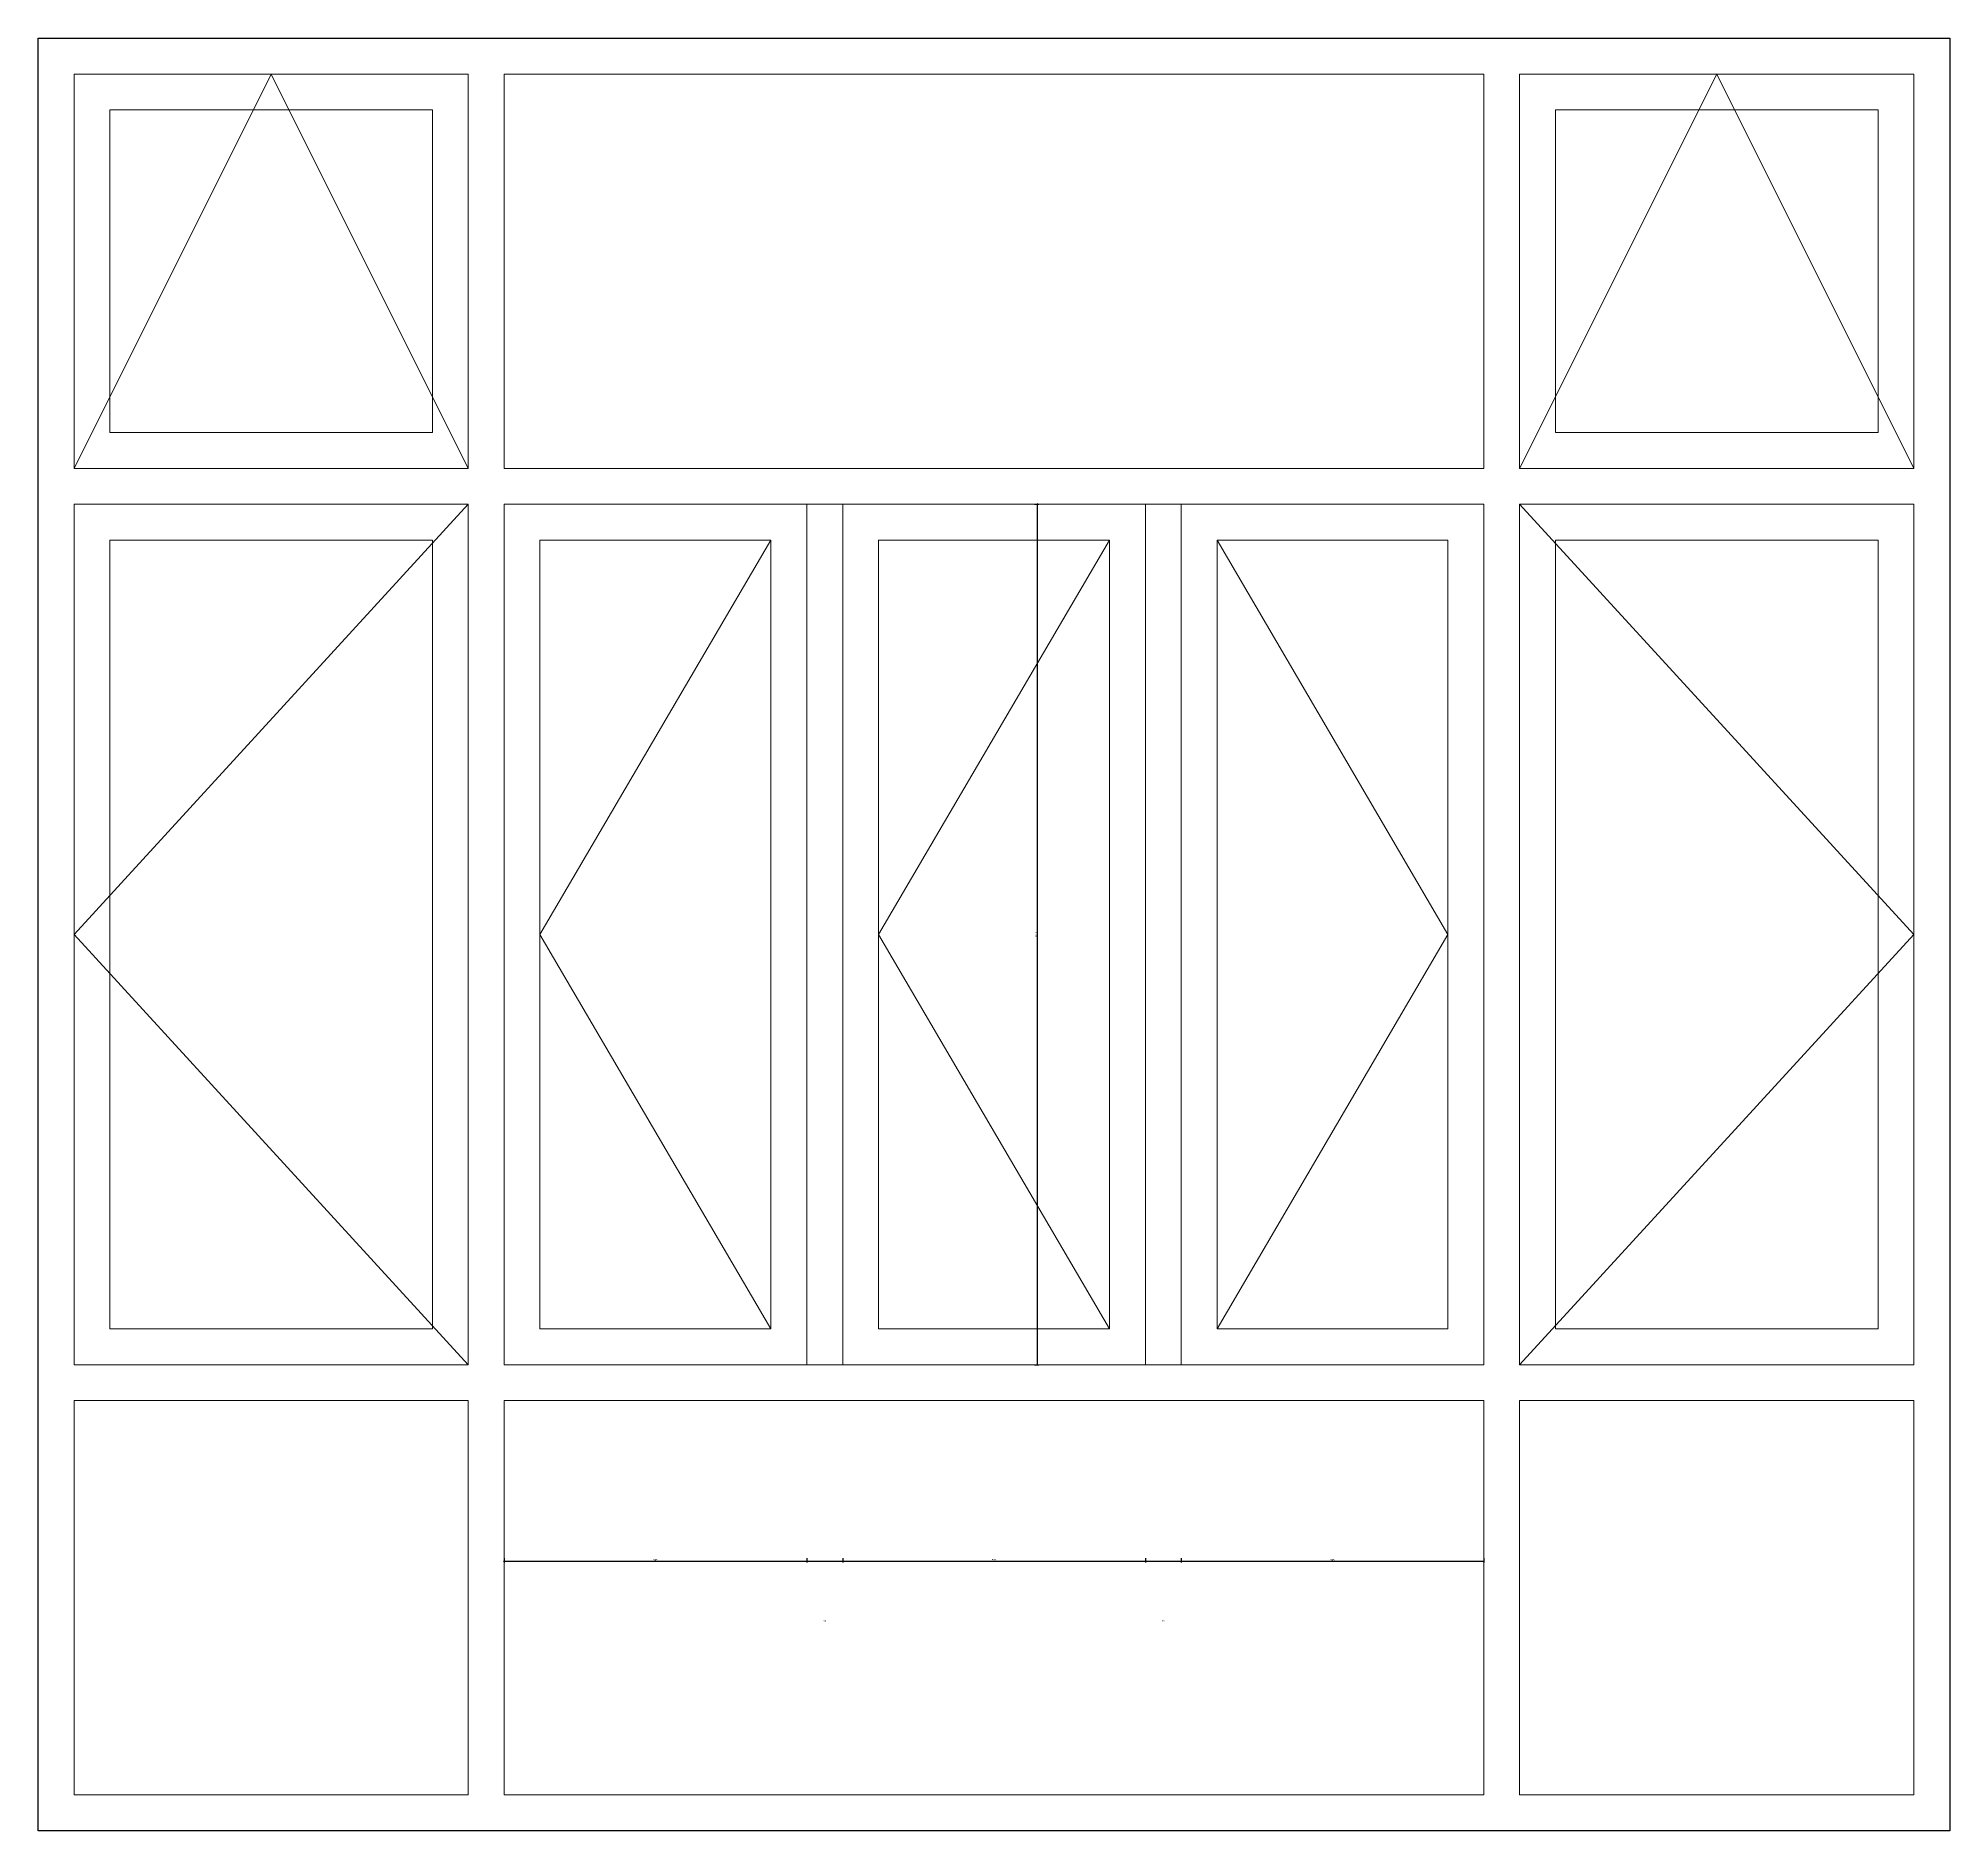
# Model space of a CAD drawing. Header units: millimetres. Extents: x 164760 to 3716174, y -1766400 to 11969.
# Drawn here: x 2477793 to 2480993, y -1475385 to -1472385 of the extents above; entities that cross this region are included whole.
import ezdxf

# ---------------------------------------------------------------- set-up
doc = ezdxf.new("R2010")
doc.units = ezdxf.units.MM
doc.header["$LTSCALE"] = 1000
doc.layers.get('0').update_dxf_attribs({"color": 253, "linetype": 'CONTINUOUS'})
doc.layers.get('Defpoints').update_dxf_attribs({"color": 250, "linetype": 'CONTINUOUS', "lineweight": 0})
doc.layers.add('Dim【尺寸标注】', color=253, linetype='CONTINUOUS')
doc.layers.add('WINDOW', color=253, linetype='CONTINUOUS', lineweight=0)
doc.styles.add('CCD_DIM', font='ARCHS.SHX')
doc.dimstyles.new('ZL_1：50', dxfattribs={"dimtxt": 3, "dimasz": 1, "dimexe": 2, "dimexo": 2, "dimgap": 0.6, "dimtad": 1, "dimdec": 0, "dimrnd": 5, "dimdsep": 46, "dimtxsty": 'CCD_DIM', "dimblk": 'WS-cj', "dimblk1": 'WS-cj', "dimblk2": 'WS-cj', "dimcen": 1, "dimclrd": 44, "dimclre": 44, "dimclrt": 2, "dimadec": 0, "dimazin": 2, "dimtfac": 1, "dimtdec": 0, "dimtix": 1, "dimtmove": 2, "dimatfit": 3, "dimldrblk": 'hl_arrow2', "dimfxl": 5, "dimfxlon": 1, "dimarcsym": 0})

# ---------------------------------------------------------------- blocks, each defined once
blk = doc.blocks.new('WS-cj')
blk.add_hatch(color=2).paths.add_polyline_path([(0.6, 0.8), (-0.8, -0.6), (-0.6, -0.8), (0.8, 0.6)])
at = {"color": 2, "linetype": 'ByBlock', "lineweight": 0}
for p, q in [((-1.1, 0), (0, 0)), ((0, 0), (1.1, 0))]:
    blk.add_line(p, q, dxfattribs=at)
at = {"color": 2}
blk.add_lwpolyline([(0.6, 0.8), (-0.8, -0.6), (-0.6, -0.8), (0.8, 0.6)], close=True, dxfattribs=at)
blk = doc.blocks.new('*D763')
at = {"layer": 'Defpoints', "color": 0, "transparency": 16777216}
for p in [(2478572.6, -1474665.3), (2479079.3, -1474665.3), (2479079.3, -1474934.2)]:
    blk.add_point(p, dxfattribs=at)
at = {"layer": 'Dim【尺寸标注】', "color": 44, "lineweight": -2, "transparency": 16777216}
for p, q in [((2478572.6, -1474929.2), (2478572.6, -1474936.2)), ((2478573.6, -1474934.2), (2479078.3, -1474934.2)), ((2479079.3, -1474929.2), (2479079.3, -1474936.2))]:
    blk.add_line(p, q, dxfattribs=at)
at = {"layer": 'Dim【尺寸标注】', "color": 44, "lineweight": -2, "transparency": 16777216, "rotation": 180}
blk.add_blockref('WS-cj', (2478572.6, -1474934.2), dxfattribs=at)
at = {"layer": 'Dim【尺寸标注】', "color": 44, "lineweight": -2, "transparency": 16777216}
blk.add_blockref('WS-cj', (2479079.3, -1474934.2), dxfattribs=at)
at = {"layer": 'Dim【尺寸标注】', "color": 2, "transparency": 16777216, "insert": (2478826, -1474932.1), "char_height": 3, "attachment_point": 5, "style": 'CCD_DIM'}
blk.add_mtext('505', dxfattribs=at)
blk = doc.blocks.new('hl_arrow2')
at = {"color": 2}
blk.add_line((-0.2, 0), (-1, 0), dxfattribs=at)
blk.add_lwpolyline([(-0.2, 0), (-0.9, -0.7), (-0.7, -0.9), (0, 0), (-0.7, 0.9), (-0.9, 0.7)], close=True, dxfattribs=at)
for points in [[(-0.9, 0.7), (-0.7, 0.9), (-0.2, 0), (0, 0)], [(-0.9, -0.7), (-0.7, -0.9), (-0.2, 0), (0, 0)]]:
    blk.add_solid(points, dxfattribs=at)
blk = doc.blocks.new('*D764')
at = {"layer": 'Defpoints', "color": 0, "transparency": 16777216}
for p in [(2479079.3, -1474665.3), (2479139.3, -1474665.3), (2479139.3, -1474934.2)]:
    blk.add_point(p, dxfattribs=at)
at = {"layer": 'Dim【尺寸标注】', "color": 44, "lineweight": -2, "transparency": 16777216}
for p, q in [((2479079.3, -1474929.2), (2479079.3, -1474936.2)), ((2479080.3, -1474934.2), (2479138.3, -1474934.2)), ((2479139.3, -1474929.2), (2479139.3, -1474936.2))]:
    blk.add_line(p, q, dxfattribs=at)
at = {"layer": 'Dim【尺寸标注】', "color": 44, "lineweight": -2, "transparency": 16777216, "rotation": 180}
blk.add_blockref('WS-cj', (2479079.3, -1474934.2), dxfattribs=at)
at = {"layer": 'Dim【尺寸标注】', "color": 44, "lineweight": -2, "transparency": 16777216}
blk.add_blockref('WS-cj', (2479139.3, -1474934.2), dxfattribs=at)
at = {"layer": 'Dim【尺寸标注】', "color": 2, "transparency": 16777216, "insert": (2479109.3, -1475034.2), "char_height": 3, "attachment_point": 5, "style": 'CCD_DIM'}
blk.add_mtext('60', dxfattribs=at)
blk = doc.blocks.new('*D765')
at = {"layer": 'Defpoints', "color": 0, "transparency": 16777216}
for p in [(2479139.3, -1474665.3), (2479646, -1474665.3), (2479646, -1474934.2)]:
    blk.add_point(p, dxfattribs=at)
at = {"layer": 'Dim【尺寸标注】', "color": 44, "lineweight": -2, "transparency": 16777216}
for p, q in [((2479139.3, -1474929.2), (2479139.3, -1474936.2)), ((2479140.3, -1474934.2), (2479645, -1474934.2)), ((2479646, -1474929.2), (2479646, -1474936.2))]:
    blk.add_line(p, q, dxfattribs=at)
at = {"layer": 'Dim【尺寸标注】', "color": 44, "lineweight": -2, "transparency": 16777216, "rotation": 180}
blk.add_blockref('WS-cj', (2479139.3, -1474934.2), dxfattribs=at)
at = {"layer": 'Dim【尺寸标注】', "color": 44, "lineweight": -2, "transparency": 16777216}
blk.add_blockref('WS-cj', (2479646, -1474934.2), dxfattribs=at)
at = {"layer": 'Dim【尺寸标注】', "color": 2, "transparency": 16777216, "insert": (2479392.6, -1474932.1), "char_height": 3, "attachment_point": 5, "style": 'CCD_DIM'}
blk.add_mtext('505', dxfattribs=at)
blk = doc.blocks.new('*D766')
at = {"layer": 'Defpoints', "color": 0, "transparency": 16777216}
for p in [(2479646, -1474665.3), (2479706, -1474665.3), (2479706, -1474934.2)]:
    blk.add_point(p, dxfattribs=at)
at = {"layer": 'Dim【尺寸标注】', "color": 44, "lineweight": -2, "transparency": 16777216}
for p, q in [((2479646, -1474929.2), (2479646, -1474936.2)), ((2479647, -1474934.2), (2479705, -1474934.2)), ((2479706, -1474929.2), (2479706, -1474936.2))]:
    blk.add_line(p, q, dxfattribs=at)
at = {"layer": 'Dim【尺寸标注】', "color": 44, "lineweight": -2, "transparency": 16777216, "rotation": 180}
blk.add_blockref('WS-cj', (2479646, -1474934.2), dxfattribs=at)
at = {"layer": 'Dim【尺寸标注】', "color": 44, "lineweight": -2, "transparency": 16777216}
blk.add_blockref('WS-cj', (2479706, -1474934.2), dxfattribs=at)
at = {"layer": 'Dim【尺寸标注】', "color": 2, "transparency": 16777216, "insert": (2479676, -1475034.2), "char_height": 3, "attachment_point": 5, "style": 'CCD_DIM'}
blk.add_mtext('60', dxfattribs=at)
blk = doc.blocks.new('*D767')
at = {"layer": 'Defpoints', "color": 0, "transparency": 16777216}
for p in [(2479706, -1474665.3), (2480212.6, -1474665.3), (2480212.6, -1474934.2)]:
    blk.add_point(p, dxfattribs=at)
at = {"layer": 'Dim【尺寸标注】', "color": 44, "lineweight": -2, "transparency": 16777216}
for p, q in [((2479706, -1474929.2), (2479706, -1474936.2)), ((2479707, -1474934.2), (2480211.6, -1474934.2)), ((2480212.6, -1474929.2), (2480212.6, -1474936.2))]:
    blk.add_line(p, q, dxfattribs=at)
at = {"layer": 'Dim【尺寸标注】', "color": 44, "lineweight": -2, "transparency": 16777216, "rotation": 180}
blk.add_blockref('WS-cj', (2479706, -1474934.2), dxfattribs=at)
at = {"layer": 'Dim【尺寸标注】', "color": 44, "lineweight": -2, "transparency": 16777216}
blk.add_blockref('WS-cj', (2480212.6, -1474934.2), dxfattribs=at)
at = {"layer": 'Dim【尺寸标注】', "color": 2, "transparency": 16777216, "insert": (2479959.3, -1474932.1), "char_height": 3, "attachment_point": 5, "style": 'CCD_DIM'}
blk.add_mtext('505', dxfattribs=at)
blk = doc.blocks.new('*D768')
at = {"layer": 'Defpoints', "color": 0, "transparency": 16777216}
for p in [(2479392.6, -1473165.3), (2479465.7, -1473165.3), (2479392.6, -1474605.3)]:
    blk.add_point(p, dxfattribs=at)
at = {"layer": 'Dim【尺寸标注】', "color": 44, "lineweight": -2, "transparency": 16777216}
for p, q in [((2479460.7, -1473165.3), (2479467.7, -1473165.3)), ((2479465.7, -1474604.3), (2479465.7, -1473166.3)), ((2479460.7, -1474605.3), (2479467.7, -1474605.3))]:
    blk.add_line(p, q, dxfattribs=at)
for p, rotation in [((2479465.7, -1473165.3), 90), ((2479465.7, -1474605.3), 270)]:
    blk.add_blockref('WS-cj', p, dxfattribs=dict(at, rotation=rotation))
at = {"layer": 'Dim【尺寸标注】', "color": 2, "transparency": 16777216, "insert": (2479463.5, -1473885.3), "char_height": 3, "attachment_point": 5, "rotation": 90, "style": 'CCD_DIM'}
blk.add_mtext('1440', dxfattribs=at)

msp = doc.modelspace()

# ---------------------------------------------------------------- linework, layer by layer
msp.add_lwpolyline([(2477792.6, -1472385.3), (2480992.6, -1472385.3), (2480992.6, -1475385.3), (2477792.6, -1475385.3)], close=True)
at = {"layer": 'WINDOW'}
for p, q in [((2478572.6, -1472445.3), (2478572.6, -1473105.3)), ((2480212.6, -1472445.3), (2480212.6, -1473105.3)), ((2480212.6, -1473105.3), (2478572.6, -1473105.3)), ((2478512.6, -1473165.3), (2477852.6, -1473165.3)), ((2478512.6, -1473165.3), (2478512.6, -1474605.3)), ((2478572.6, -1473165.3), (2478572.6, -1474605.3)), ((2480212.6, -1473165.3), (2478572.6, -1473165.3)), ((2480212.6, -1473165.3), (2480212.6, -1474605.3)), ((2480932.6, -1473165.3), (2480272.6, -1473165.3)), ((2480272.6, -1473165.3), (2480272.6, -1474605.3)), ((2479019.3, -1473225.3), (2478632.6, -1473885.3)), ((2479586, -1473225.3), (2479199.3, -1473885.3)), ((2479766, -1473225.3), (2480152.6, -1473885.3)), ((2478632.6, -1473885.3), (2479019.3, -1474545.3)), ((2479199.3, -1473885.3), (2479586, -1474545.3)), ((2480152.6, -1473885.3), (2479766, -1474545.3)), ((2478512.6, -1474605.3), (2477852.6, -1474605.3)), ((2480212.6, -1474605.3), (2478572.6, -1474605.3)), ((2480932.6, -1474605.3), (2480272.6, -1474605.3)), ((2478512.6, -1474665.3), (2477852.6, -1474665.3)), ((2478512.6, -1474665.3), (2478512.6, -1475325.3)), ((2480212.6, -1474665.3), (2478572.6, -1474665.3)), ((2478572.6, -1474665.3), (2478572.6, -1475325.3)), ((2480212.6, -1474665.3), (2480212.6, -1475325.3)), ((2480932.6, -1474665.3), (2480272.6, -1474665.3)), ((2480272.6, -1474665.3), (2480272.6, -1475325.3))]:
    msp.add_line(p, q, dxfattribs=at)
for points in [[(2477852.6, -1473105.3), (2478512.6, -1473105.3), (2478512.6, -1472445.3), (2477852.6, -1472445.3)], [(2480932.6, -1473105.3), (2480272.6, -1473105.3), (2480272.6, -1472445.3), (2480932.6, -1472445.3)], [(2477912.6, -1473045.3), (2478452.6, -1473045.3), (2478452.6, -1472505.3), (2477912.6, -1472505.3)], [(2480872.6, -1473045.3), (2480332.6, -1473045.3), (2480332.6, -1472505.3), (2480872.6, -1472505.3)], [(2479079.3, -1474605.3), (2479139.3, -1474605.3), (2479139.3, -1473165.3), (2479079.3, -1473165.3)], [(2479646, -1474605.3), (2479706, -1474605.3), (2479706, -1473165.3), (2479646, -1473165.3)], [(2477912.6, -1473225.3), (2478452.6, -1473225.3), (2478452.6, -1474545.3), (2477912.6, -1474545.3)], [(2479019.3, -1473225.3), (2478632.6, -1473225.3), (2478632.6, -1474545.3), (2479019.3, -1474545.3)], [(2479586, -1473225.3), (2479199.3, -1473225.3), (2479199.3, -1474545.3), (2479586, -1474545.3)], [(2479766, -1473225.3), (2480152.6, -1473225.3), (2480152.6, -1474545.3), (2479766, -1474545.3)], [(2480872.6, -1473225.3), (2480332.6, -1473225.3), (2480332.6, -1474545.3), (2480872.6, -1474545.3)]]:
    msp.add_lwpolyline(points, close=True, dxfattribs=at)
for points in [[(2477852.6, -1473105.3), (2478182.6, -1472445.3), (2478512.6, -1473105.3)], [(2478572.6, -1472445.3), (2480212.6, -1472445.3)], [(2480272.6, -1472445.3), (2480932.6, -1472445.3), (2480932.6, -1473105.3)], [(2480932.6, -1473105.3), (2480602.6, -1472445.3), (2480272.6, -1473105.3)], [(2477852.6, -1474605.3), (2477852.6, -1473165.3)], [(2478512.6, -1473165.3), (2477852.6, -1473885.3), (2478512.6, -1474605.3)], [(2480272.6, -1473165.3), (2480932.6, -1473885.3), (2480272.6, -1474605.3)], [(2480932.6, -1473165.3), (2480932.6, -1474605.3)], [(2478512.6, -1475325.3), (2477852.6, -1475325.3), (2477852.6, -1474665.3)], [(2480932.6, -1474665.3), (2480932.6, -1475325.3), (2480272.6, -1475325.3)], [(2480212.6, -1475325.3), (2478572.6, -1475325.3)]]:
    msp.add_lwpolyline(points, dxfattribs=at)

# ---------------------------------------------------------------- dimensions: what is measured, and where the dimension line sits
at = {"layer": 'Dim【尺寸标注】'}
for p1, p2, distance, picture, middle in [((2479392.6, -1474605.3), (2479392.6, -1473165.3), -73.1, '*D768', (2479463.5, -1473885.3)), ((2478572.6, -1474665.3), (2479079.3, -1474665.3), -268.9, '*D763', (2478826, -1474932.1)), ((2479139.3, -1474665.3), (2479646, -1474665.3), -268.9, '*D765', (2479392.6, -1474932.1)), ((2479706, -1474665.3), (2480212.6, -1474665.3), -268.9, '*D767', (2479959.3, -1474932.1))]:
    dim = msp.add_aligned_dim(p1=p1, p2=p2, distance=distance, dimstyle='ZL_1：50', dxfattribs=at)
    dim.commit()
    dim.dimension.update_dxf_attribs({"geometry": picture, "text_midpoint": middle})
for base, p1, p2, picture, middle in [((2479139.3, -1474934.2), (2479079.3, -1474665.3), (2479139.3, -1474665.3), '*D764', (2479109.3, -1475034.2)), ((2479706, -1474934.2), (2479646, -1474665.3), (2479706, -1474665.3), '*D766', (2479676, -1475034.2))]:
    dim = msp.add_linear_dim(base=base, p1=p1, p2=p2, angle=0, dimstyle='ZL_1：50', dxfattribs=at)
    dim.commit()
    dim.dimension.update_dxf_attribs({"geometry": picture, "text_midpoint": middle, "dimtype": 161})

doc.saveas('drawing.dxf')
